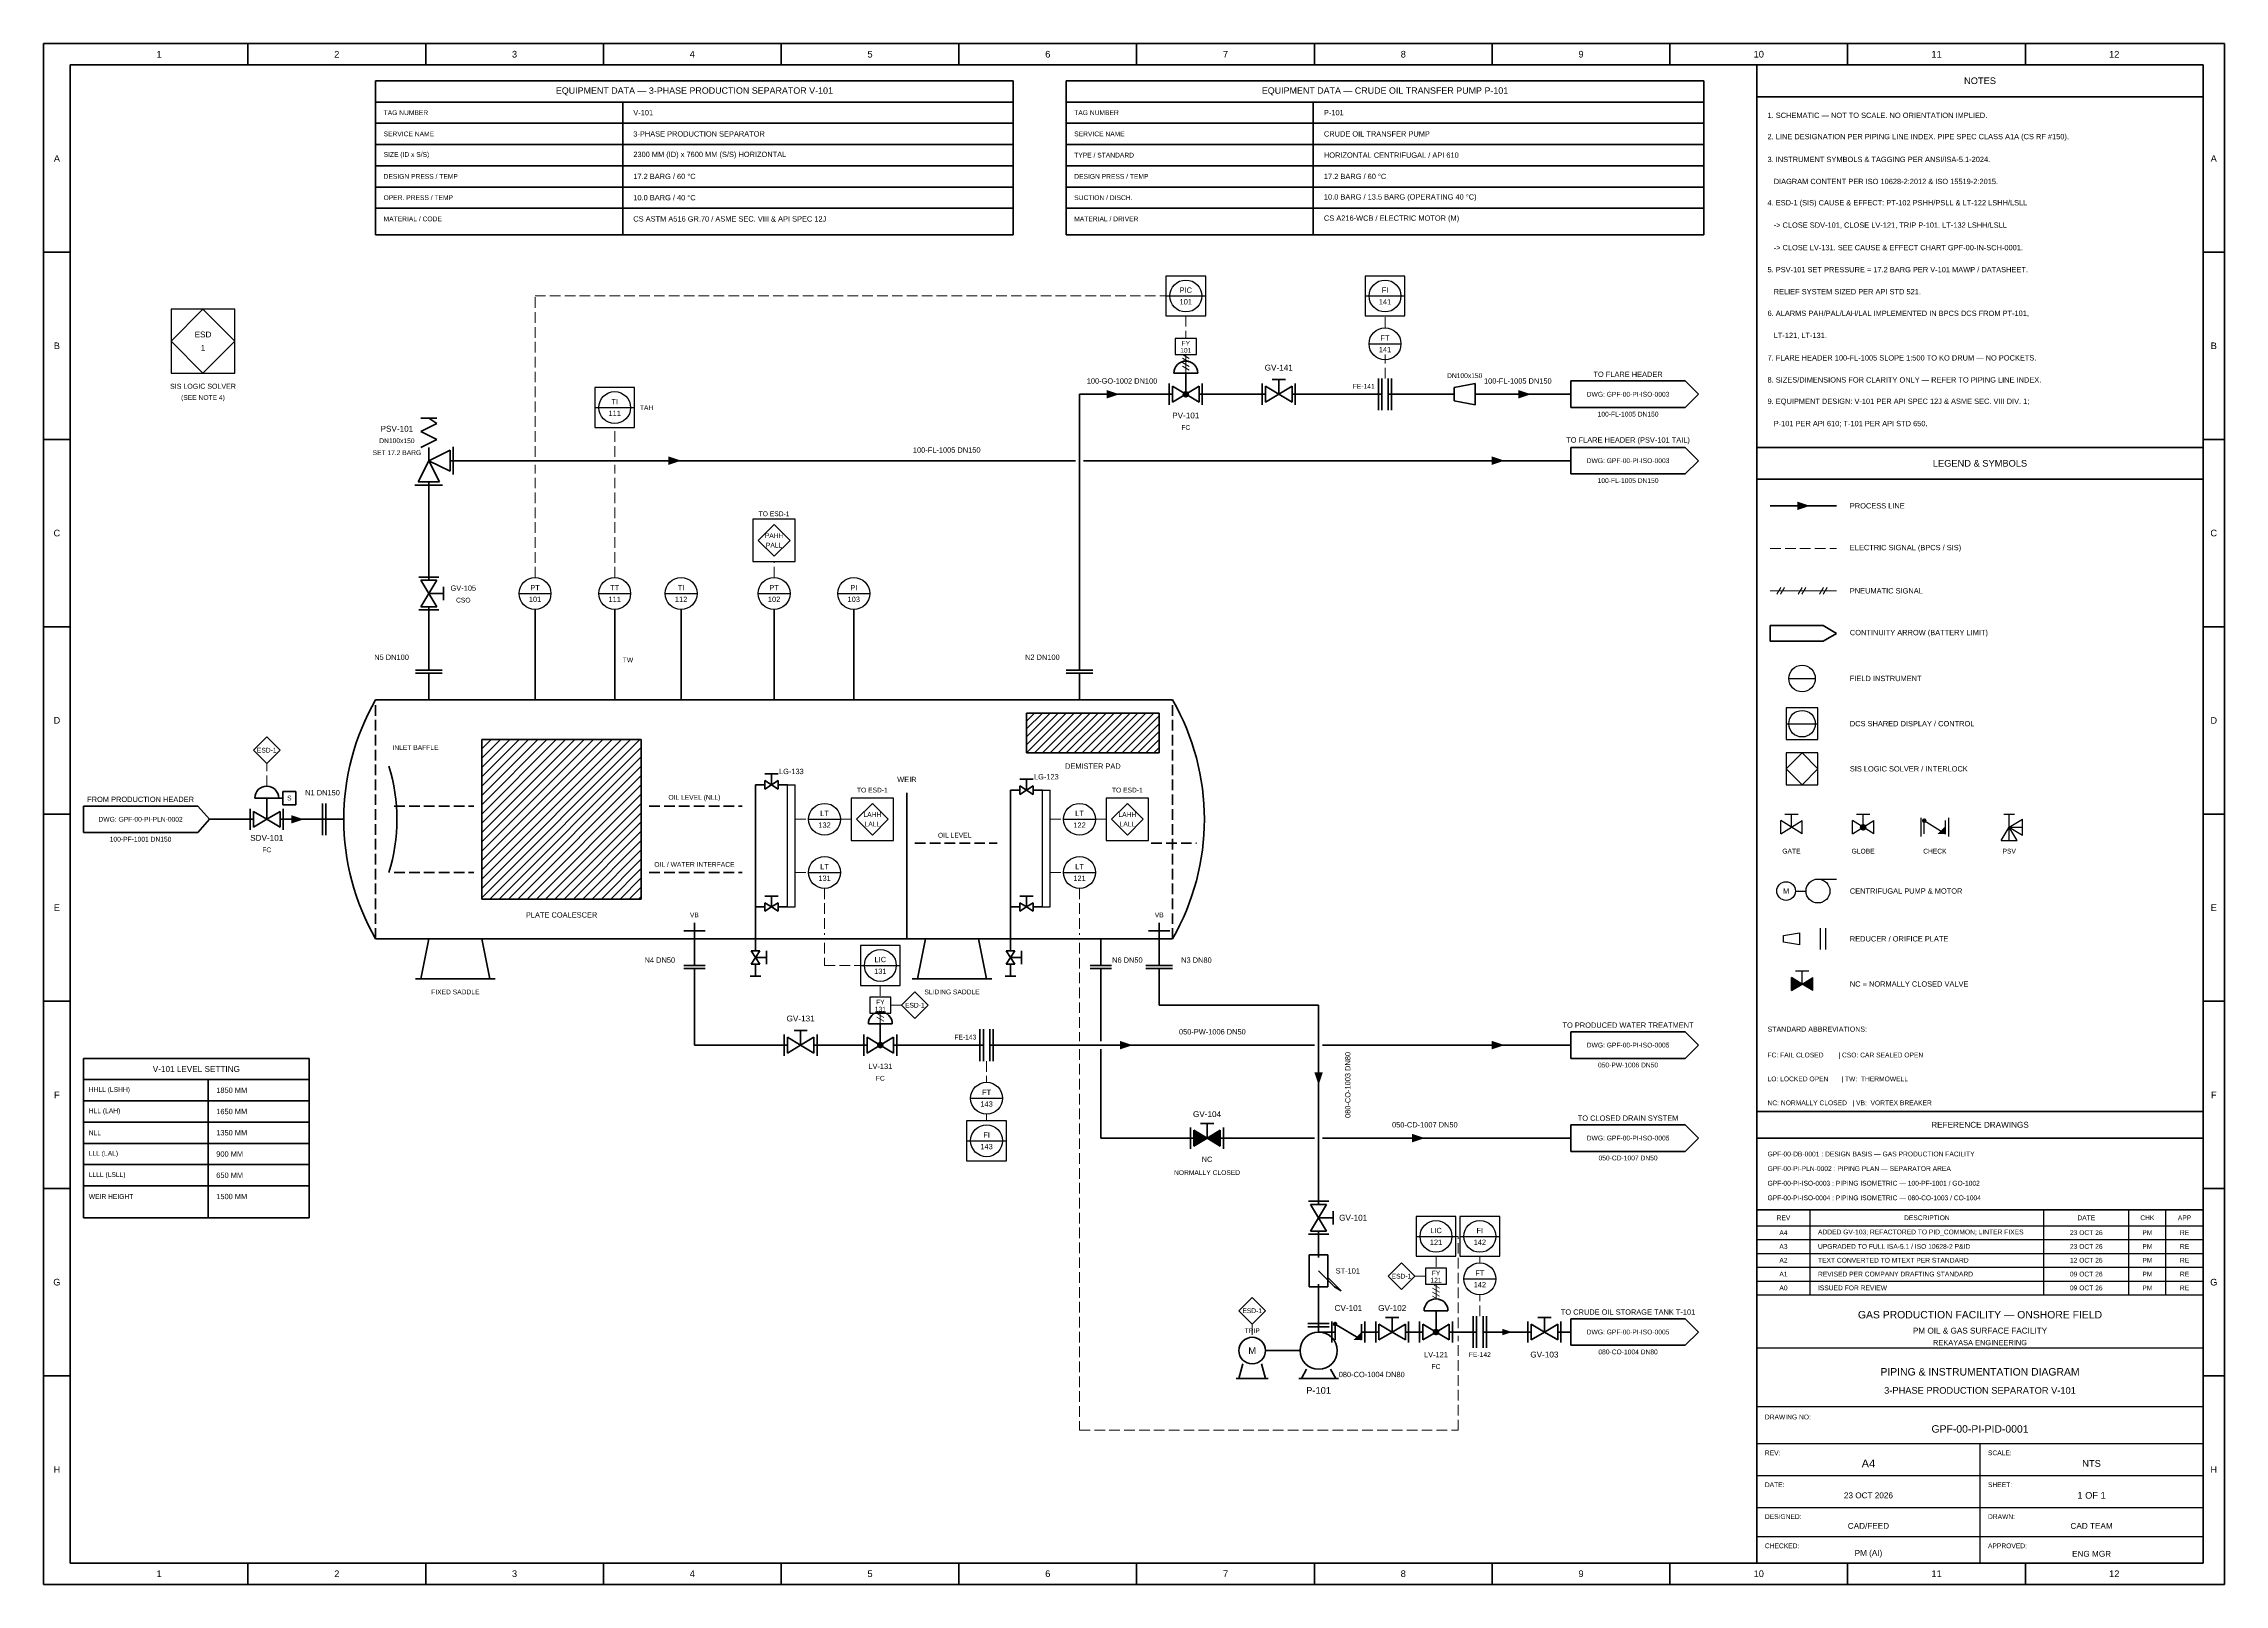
# Model space of a CAD drawing. Header units: millimetres. Extents: x 10 to 831, y 7 to 587.
import ezdxf

# ---------------------------------------------------------------- set-up
doc = ezdxf.new("R2010")
doc.units = ezdxf.units.MM
for name, color, linetype, lineweight in [('REF-EQUIP', 7, 'Continuous', 35), ('REF-FRAME', 7, 'Continuous', 35), ('REF-HATCH', 7, 'Continuous', 13), ('REF-PROC', 7, 'Continuous', 50), ('REF-SIG', 7, 'Continuous', 13), ('REF-SIGP', 7, 'Continuous', 13), ('REF-SYM', 7, 'Continuous', 25), ('REF-TEXT', 7, 'Continuous', 18), ('REF-TITLE', 7, 'Continuous', 25)]:
    doc.layers.add(name, color=color, linetype=linetype, lineweight=lineweight)
doc.styles.add('ARIAL', font='arial.ttf')

msp = doc.modelspace()

# ---------------------------------------------------------------- linework, layer by layer
at = {"layer": 'REF-EQUIP'}
for p, q in [((135, 573), (135, 515)), ((375, 573), (135, 573)), ((375, 515), (375, 573)), ((395, 573), (395, 515)), ((635, 573), (395, 573)), ((635, 515), (635, 573)), ((135, 565), (375, 565)), ((228, 515), (228, 565)), ((395, 565), (635, 565)), ((488, 515), (488, 565)), ((135, 557), (375, 557)), ((395, 557), (635, 557)), ((135, 549), (375, 549)), ((395, 549), (635, 549)), ((135, 541), (375, 541)), ((395, 541), (635, 541)), ((135, 533), (375, 533)), ((395, 533), (635, 533)), ((135, 525), (375, 525)), ((395, 525), (635, 525)), ((135, 515), (375, 515)), ((395, 515), (635, 515)), ((150, 351.2), (160, 351.2)), ((150, 350), (160, 350)), ((155, 340), (155, 350)), ((395, 351.2), (405, 351.2)), ((395, 350), (405, 350)), ((400, 340), (400, 350)), ((135, 339.6), (135, 340)), ((135, 340), (435, 340)), ((135, 334), (135, 338)), ((435, 339.6), (435, 340)), ((435, 334), (435, 338)), ((135, 328.4), (135, 332.4)), ((380, 335), (380, 320)), ((430, 335), (380, 335)), ((430, 320), (430, 335)), ((435, 328.4), (435, 332.4)), ((135, 322.8), (135, 326.8)), ((135, 317.2), (135, 321.2)), ((175, 325), (175, 265)), ((235, 325), (175, 325)), ((235, 265), (235, 325)), ((435, 322.8), (435, 326.8)), ((435, 317.2), (435, 321.2)), ((135, 311.6), (135, 315.6)), ((281.5, 312.1), (286.5, 312.1)), ((284, 308), (284, 312.1)), ((380, 320), (430, 320)), ((435, 311.6), (435, 315.6)), ((135, 306), (135, 310)), ((135, 300.4), (135, 304.4)), ((278, 250), (278, 308)), ((278, 308), (281.5, 308)), ((281.5, 306.4), (281.5, 309.6)), ((284, 308), (281.5, 309.6)), ((281.5, 306.4), (284, 308)), ((284, 308), (286.5, 309.6)), ((286.5, 306.4), (284, 308)), ((286.5, 306.4), (286.5, 309.6)), ((286.5, 308), (290, 308)), ((335, 250), (335, 305)), ((374, 250), (374, 306)), ((374, 306), (377.5, 306)), ((377.5, 310.1), (382.5, 310.1)), ((377.5, 304.4), (377.5, 307.6)), ((380, 306), (377.5, 307.6)), ((377.5, 304.4), (380, 306)), ((380, 306), (380, 310.1)), ((380, 306), (382.5, 307.6)), ((382.5, 304.4), (380, 306)), ((382.5, 304.4), (382.5, 307.6)), ((382.5, 306), (386, 306)), ((435, 306), (435, 310)), ((435, 300.4), (435, 304.4)), ((115, 289), (115, 301)), ((116.2, 289), (116.2, 301)), ((135, 294.8), (135, 298.8)), ((142, 300), (146, 300)), ((147.6, 300), (151.6, 300)), ((153.2, 300), (157.2, 300)), ((158.8, 300), (162.8, 300)), ((164.4, 300), (168.4, 300)), ((170, 300), (172, 300)), ((238, 300), (242, 300)), ((243.6, 300), (247.6, 300)), ((249.2, 300), (253.2, 300)), ((254.8, 300), (258.8, 300)), ((260.4, 300), (264.4, 300)), ((266, 300), (270, 300)), ((271.6, 300), (273, 300)), ((435, 294.8), (435, 298.8)), ((123, 295), (115, 295)), ((135, 289.2), (135, 293.2)), ((135, 283.6), (135, 287.6)), ((435, 289.2), (435, 293.2)), ((435, 283.6), (435, 287.6)), ((135, 278), (135, 282)), ((338, 286), (342, 286)), ((343.6, 286), (347.6, 286)), ((349.2, 286), (353.2, 286)), ((354.8, 286), (358.8, 286)), ((360.4, 286), (364.4, 286)), ((366, 286), (369, 286)), ((427, 286), (431, 286)), ((432.6, 286), (436.6, 286)), ((435, 278), (435, 282)), ((438.2, 286), (442.2, 286)), ((443.8, 286), (444, 286)), ((135, 272.4), (135, 276.4)), ((142, 275), (146, 275)), ((147.6, 275), (151.6, 275)), ((153.2, 275), (157.2, 275)), ((158.8, 275), (162.8, 275)), ((164.4, 275), (168.4, 275)), ((170, 275), (172, 275)), ((238, 275), (242, 275)), ((243.6, 275), (247.6, 275)), ((249.2, 275), (253.2, 275)), ((254.8, 275), (258.8, 275)), ((260.4, 275), (264.4, 275)), ((266, 275), (270, 275)), ((271.6, 275), (273, 275)), ((435, 272.4), (435, 276.4)), ((135, 266.8), (135, 270.8)), ((135, 261.2), (135, 265.2)), ((175, 265), (235, 265)), ((281.5, 266.1), (286.5, 266.1)), ((281.5, 260.4), (281.5, 263.6)), ((284, 262), (281.5, 263.6)), ((284, 262), (284, 266.1)), ((284, 262), (286.5, 263.6)), ((286.5, 260.4), (286.5, 263.6)), ((377.5, 266.1), (382.5, 266.1)), ((377.5, 260.4), (377.5, 263.6)), ((380, 262), (377.5, 263.6)), ((380, 262), (380, 266.1)), ((380, 262), (382.5, 263.6)), ((382.5, 260.4), (382.5, 263.6)), ((435, 266.8), (435, 270.8)), ((435, 261.2), (435, 265.2)), ((135, 255.6), (135, 259.6)), ((255, 250), (255, 256)), ((278, 262), (281.5, 262)), ((281.5, 260.4), (284, 262)), ((286.5, 260.4), (284, 262)), ((286.5, 262), (290, 262)), ((374, 262), (377.5, 262)), ((377.5, 260.4), (380, 262)), ((382.5, 260.4), (380, 262)), ((382.5, 262), (386, 262)), ((430, 250), (430, 256)), ((435, 255.6), (435, 259.6)), ((135, 250), (135, 254)), ((135, 250), (435, 250)), ((155, 250), (152, 235)), ((175, 250), (178, 235)), ((251, 253), (259, 253)), ((255, 250), (255, 240)), ((278, 250), (278, 245.5)), ((342, 250), (339, 235)), ((362, 250), (365, 235)), ((374, 250), (374, 245.5)), ((408, 250), (408, 240)), ((426, 253), (434, 253)), ((430, 250), (430, 240)), ((435, 250), (435, 254)), ((251, 240), (259, 240)), ((251, 238.8), (259, 238.8)), ((276.4, 245.5), (278, 243)), ((276.4, 245.5), (279.6, 245.5)), ((276.4, 240.5), (278, 243)), ((276.4, 240.5), (279.6, 240.5)), ((279.6, 245.5), (278, 243)), ((278, 243), (282.1, 243)), ((279.6, 240.5), (278, 243)), ((278, 240.5), (278, 236)), ((282.1, 240.5), (282.1, 245.5)), ((372.4, 245.5), (374, 243)), ((372.4, 245.5), (375.6, 245.5)), ((372.4, 240.5), (374, 243)), ((372.4, 240.5), (375.6, 240.5)), ((375.6, 245.5), (374, 243)), ((374, 243), (378.1, 243)), ((375.6, 240.5), (374, 243)), ((374, 240.5), (374, 236)), ((378.1, 240.5), (378.1, 245.5)), ((404, 240), (412, 240)), ((404, 238.8), (412, 238.8)), ((425, 240), (435, 240)), ((425, 238.8), (435, 238.8)), ((150, 235), (180, 235)), ((276, 236), (280, 236)), ((337, 235), (367, 235)), ((372, 236), (376, 236)), ((25, 205), (25, 145)), ((110, 205), (25, 205)), ((110, 145), (110, 205)), ((25, 197), (110, 197)), ((25, 189), (110, 189)), ((72, 145), (72, 197)), ((25, 181), (110, 181)), ((25, 173), (110, 173)), ((25, 165), (110, 165)), ((25, 157), (110, 157)), ((25, 145), (110, 145))]:
    msp.add_line(p, q, dxfattribs=at)
for centre, radius, start, end in [((213.375, 295), 90.375, 150.137166, 209.862834), ((356.625, 295), 90.375, 330.137166, 389.862834), ((74.833, 295), 68.167, 342.938469, 377.061531)]:
    msp.add_arc(centre, radius, start, end, dxfattribs=at)
at = {"layer": 'REF-FRAME'}
for p, q in [((10, 587), (10, 7)), ((831, 587), (10, 587)), ((86.917, 579), (86.917, 587)), ((153.833, 579), (153.833, 587)), ((220.75, 579), (220.75, 587)), ((287.667, 579), (287.667, 587)), ((354.583, 579), (354.583, 587)), ((421.5, 579), (421.5, 587)), ((488.417, 579), (488.417, 587)), ((555.333, 579), (555.333, 587)), ((622.25, 579), (622.25, 587)), ((689.167, 579), (689.167, 587)), ((756.083, 579), (756.083, 587)), ((831, 7), (831, 587)), ((20, 579), (20, 15)), ((823, 579), (20, 579)), ((655, 15), (655, 579)), ((823, 15), (823, 579)), ((655, 567), (823, 567)), ((10, 508.5), (20, 508.5)), ((823, 508.5), (831, 508.5)), ((10, 438), (20, 438)), ((823, 438), (831, 438)), ((655, 435), (823, 435)), ((655, 423), (823, 423)), ((10, 367.5), (20, 367.5)), ((823, 367.5), (831, 367.5)), ((10, 297), (20, 297)), ((823, 297), (831, 297)), ((10, 226.5), (20, 226.5)), ((823, 226.5), (831, 226.5)), ((655, 185), (823, 185)), ((655, 175), (823, 175)), ((10, 156), (20, 156)), ((823, 156), (831, 156)), ((655, 148), (823, 148)), ((10, 85.5), (20, 85.5)), ((823, 85.5), (831, 85.5)), ((20, 15), (823, 15)), ((86.917, 7), (86.917, 15)), ((153.833, 7), (153.833, 15)), ((220.75, 7), (220.75, 15)), ((287.667, 7), (287.667, 15)), ((354.583, 7), (354.583, 15)), ((421.5, 7), (421.5, 15)), ((488.417, 7), (488.417, 15)), ((555.333, 7), (555.333, 15)), ((622.25, 7), (622.25, 15)), ((689.167, 7), (689.167, 15)), ((756.083, 7), (756.083, 15)), ((10, 7), (831, 7))]:
    msp.add_line(p, q, dxfattribs=at)
at = {"layer": 'REF-HATCH'}
for p, q in [((380, 320), (395, 335)), ((380, 323), (392, 335)), ((380, 326), (389, 335)), ((380, 329), (386, 335)), ((380, 332), (383, 335)), ((383, 320), (398, 335)), ((386, 320), (401, 335)), ((389, 320), (404, 335)), ((392, 320), (407, 335)), ((395, 320), (410, 335)), ((398, 320), (413, 335)), ((401, 320), (416, 335)), ((404, 320), (419, 335)), ((407, 320), (422, 335)), ((410, 320), (425, 335)), ((413, 320), (428, 335)), ((416, 320), (430, 334)), ((419, 320), (430, 331)), ((175, 265.5), (234.5, 325)), ((175, 269), (231, 325)), ((175, 272.5), (227.5, 325)), ((175, 276), (224, 325)), ((175, 279.5), (220.5, 325)), ((175, 283), (217, 325)), ((175, 286.5), (213.5, 325)), ((175, 290), (210, 325)), ((175, 293.5), (206.5, 325)), ((175, 297), (203, 325)), ((175, 300.5), (199.5, 325)), ((175, 304), (196, 325)), ((175, 307.5), (192.5, 325)), ((175, 311), (189, 325)), ((175, 314.5), (185.5, 325)), ((175, 318), (182, 325)), ((175, 321.5), (178.5, 325)), ((178, 265), (235, 322)), ((422, 320), (430, 328)), ((425, 320), (430, 325)), ((428, 320), (430, 322)), ((181.5, 265), (235, 318.5)), ((185, 265), (235, 315)), ((188.5, 265), (235, 311.5)), ((192, 265), (235, 308)), ((195.5, 265), (235, 304.5)), ((199, 265), (235, 301)), ((202.5, 265), (235, 297.5)), ((206, 265), (235, 294)), ((209.5, 265), (235, 290.5)), ((213, 265), (235, 287)), ((216.5, 265), (235, 283.5)), ((220, 265), (235, 280)), ((223.5, 265), (235, 276.5)), ((227, 265), (235, 273)), ((230.5, 265), (235, 269.5)), ((234, 265), (235, 266))]:
    msp.add_line(p, q, dxfattribs=at)
at = {"layer": 'REF-PROC'}
for p, q in [((435.5, 463), (444.5, 463)), ((440, 455), (440, 463)), ((472.5, 460.5), (477.5, 460.5)), ((475, 455), (475, 460.5)), ((512.5, 449), (512.5, 461)), ((513.8, 449), (513.8, 461)), ((516.2, 449), (516.2, 461)), ((517.5, 449), (517.5, 461)), ((585, 460), (585, 450)), ((628, 460), (585, 460)), ((633, 455), (628, 460)), ((400, 351.2), (400, 455)), ((400, 455), (435, 455)), ((433.8, 451), (433.8, 459)), ((435, 452), (435, 458)), ((440, 455), (435, 458)), ((435, 452), (440, 455)), ((440, 455), (445, 458)), ((445, 452), (440, 455)), ((445, 452), (445, 458)), ((445, 455), (470, 455)), ((446.2, 451), (446.2, 459)), ((468.8, 451), (468.8, 459)), ((470, 452), (470, 458)), ((475, 455), (470, 458)), ((470, 452), (475, 455)), ((475, 455), (480, 458)), ((480, 452), (475, 455)), ((480, 452), (480, 458)), ((480, 455), (513.8, 455)), ((481.2, 451), (481.2, 459)), ((516.2, 455), (541, 455)), ((541, 457.5), (549, 459)), ((541, 452.5), (541, 457.5)), ((549, 451), (541, 452.5)), ((549, 459), (549, 451)), ((549, 455), (585, 455)), ((628, 450), (633, 455)), ((152, 446), (158, 446)), ((152, 441), (158, 444)), ((158, 444), (155, 446)), ((585, 450), (628, 450)), ((158, 438), (152, 441)), ((152, 435), (158, 438)), ((164.2, 424.8), (164.2, 435.2)), ((151, 422), (155, 430)), ((155, 430), (155, 435)), ((155, 430), (163, 434)), ((155, 430), (163, 426)), ((159, 422), (155, 430)), ((163, 426), (163, 434)), ((163, 430), (398.5, 430)), ((401.5, 430), (585, 430)), ((585, 435), (585, 425)), ((628, 435), (585, 435)), ((633, 430), (628, 435)), ((628, 425), (633, 430)), ((149.8, 420.8), (160.2, 420.8)), ((151, 422), (159, 422)), ((155, 385), (155, 422)), ((585, 425), (628, 425)), ((660, 413), (685, 413)), ((151.2, 386.2), (158.8, 386.2)), ((152, 385), (155, 380)), ((152, 385), (158, 385)), ((152, 375), (155, 380)), ((158, 385), (155, 380)), ((155, 380), (160.5, 380)), ((158, 375), (155, 380)), ((160.5, 377.5), (160.5, 382.5)), ((151.2, 373.8), (158.8, 373.8)), ((152, 375), (158, 375)), ((155, 351.2), (155, 375)), ((195, 340), (195, 374)), ((225, 340), (225, 374)), ((250, 340), (250, 374)), ((285, 340), (285, 374)), ((315, 340), (315, 374)), ((660, 368), (660, 362)), ((680, 368), (660, 368)), ((660, 362), (680, 362)), ((685, 365), (680, 368)), ((680, 362), (685, 365)), ((100, 305.5), (100, 300.5)), ((105, 305.5), (100, 305.5)), ((105, 300.5), (105, 305.5)), ((25, 300), (25, 290)), ((68, 300), (25, 300)), ((72.5, 295), (68, 300)), ((87.8, 291), (87.8, 299)), ((89, 292), (89, 298)), ((94, 295), (89, 298)), ((89.5, 303), (98.5, 303)), ((94, 295), (94, 303)), ((94, 295), (99, 298)), ((100, 303), (98.5, 303)), ((99, 292), (99, 298)), ((100, 300.5), (105, 300.5)), ((100.2, 291), (100.2, 299)), ((25, 290), (68, 290)), ((68, 290), (72.5, 295)), ((72.5, 295), (89, 295)), ((89, 292), (94, 295)), ((99, 292), (94, 295)), ((99, 295), (115, 295)), ((255, 210), (255, 238.8)), ((408, 211.5), (408, 238.8)), ((430, 225), (430, 238.8)), ((430, 225), (490, 225)), ((490, 150), (490, 225)), ((288.8, 206), (288.8, 214)), ((292.5, 215.5), (297.5, 215.5)), ((295, 210), (295, 215.5)), ((301.2, 206), (301.2, 214)), ((318.8, 206), (318.8, 214)), ((320.5, 218), (329.5, 218)), ((325, 210), (325, 218)), ((331.2, 206), (331.2, 214)), ((362.5, 204), (362.5, 216)), ((363.8, 204), (363.8, 216)), ((366.2, 204), (366.2, 216)), ((367.5, 204), (367.5, 216)), ((585, 215), (585, 205)), ((628, 215), (585, 215)), ((633, 210), (628, 215)), ((255, 210), (290, 210)), ((290, 207), (290, 213)), ((295, 210), (290, 213)), ((290, 207), (295, 210)), ((295, 210), (300, 213)), ((300, 207), (295, 210)), ((300, 207), (300, 213)), ((300, 210), (320, 210)), ((320, 207), (320, 213)), ((325, 210), (320, 213)), ((320, 207), (325, 210)), ((325, 210), (330, 213)), ((330, 207), (325, 210)), ((330, 207), (330, 213)), ((330, 210), (363.8, 210)), ((366.2, 210), (488.5, 210)), ((408, 175), (408, 208.5)), ((491.5, 210), (585, 210)), ((628, 205), (633, 210)), ((585, 205), (628, 205)), ((408, 175), (443, 175)), ((441.8, 171), (441.8, 179)), ((443, 172), (443, 178)), ((448, 175), (443, 178)), ((443, 172), (448, 175)), ((445.5, 180.5), (450.5, 180.5)), ((448, 175), (448, 180.5)), ((448, 175), (453, 178)), ((453, 172), (448, 175)), ((453, 172), (453, 178)), ((453, 175), (488.5, 175)), ((454.2, 171), (454.2, 179)), ((491.5, 175), (585, 175)), ((585, 180), (585, 170)), ((628, 180), (585, 180)), ((633, 175), (628, 180)), ((628, 170), (633, 175)), ((585, 170), (628, 170)), ((486.2, 151.2), (493.8, 151.2)), ((487, 150), (490, 145)), ((487, 150), (493, 150)), ((493, 150), (490, 145)), ((487, 140), (490, 145)), ((487, 140), (493, 140)), ((490, 145), (495.5, 145)), ((493, 140), (490, 145)), ((490, 130), (490, 140)), ((495.5, 142.5), (495.5, 147.5)), ((486.2, 138.8), (493.8, 138.8)), ((486.5, 119), (486.5, 131)), ((486.5, 131), (493.5, 131)), ((490, 125), (496, 119)), ((493.5, 119), (493.5, 131)), ((486.5, 119), (493.5, 119)), ((490, 104), (490, 120)), ((493.5, 122.5), (498.5, 117.5)), ((496, 119), (498.5, 117.5)), ((515.2, 107.5), (520.2, 107.5)), ((517.7, 102), (517.7, 107.5)), ((529.7, 110), (538.7, 110)), ((534.2, 102), (534.2, 110)), ((548.2, 96), (548.2, 108)), ((549.5, 96), (549.5, 108)), ((551.9, 96), (551.9, 108)), ((553.2, 96), (553.2, 108)), ((572.5, 107.5), (577.5, 107.5)), ((575, 102), (575, 107.5)), ((585, 107), (585, 97)), ((628, 107), (585, 107)), ((633, 102), (628, 107)), ((486, 105.2), (494, 105.2)), ((486, 104), (494, 104)), ((490, 102), (490, 104)), ((490, 102), (496.2, 102)), ((495, 98), (495, 106)), ((496.2, 99), (496.2, 105)), ((496.2, 105), (506.2, 99)), ((506.2, 99), (506.2, 105)), ((506.2, 102), (512.7, 102)), ((507.4, 98), (507.4, 106)), ((511.5, 98), (511.5, 106)), ((512.7, 99), (512.7, 105)), ((517.7, 102), (512.7, 105)), ((512.7, 99), (517.7, 102)), ((517.7, 102), (522.7, 105)), ((522.7, 99), (517.7, 102)), ((522.7, 99), (522.7, 105)), ((522.7, 102), (529.2, 102)), ((523.9, 98), (523.9, 106)), ((528, 98), (528, 106)), ((529.2, 99), (529.2, 105)), ((534.2, 102), (529.2, 105)), ((529.2, 99), (534.2, 102)), ((534.2, 102), (539.2, 105)), ((539.2, 99), (534.2, 102)), ((539.2, 99), (539.2, 105)), ((539.2, 102), (549.5, 102)), ((540.4, 98), (540.4, 106)), ((551.9, 102), (570, 102)), ((568.8, 98), (568.8, 106)), ((570, 99), (570, 105)), ((575, 102), (570, 105)), ((570, 99), (575, 102)), ((575, 102), (580, 105)), ((580, 99), (575, 102)), ((580, 99), (580, 105)), ((580, 102), (585, 102)), ((581.2, 98), (581.2, 106)), ((628, 97), (633, 102)), ((470, 95), (483, 95)), ((585, 97), (628, 97)), ((459, 84.5), (471, 84.5)), ((461.5, 90), (460, 84.5)), ((468.5, 90), (470, 84.5)), ((482.5, 84.5), (497.5, 84.5)), ((485.5, 88), (483.5, 84.5)), ((494.5, 88), (496.5, 84.5))]:
    msp.add_line(p, q, dxfattribs=at)
for centre, radius in [((465, 95), 5), ((490, 95), 7)]:
    msp.add_circle(centre, radius, dxfattribs=at)
for centre in [(440, 463), (94, 303), (325, 218), (534.2, 110)]:
    msp.add_arc(centre, 4.5, 0, 180, dxfattribs=at)
for points in [[(415, 455), (410.2, 456.6), (410.2, 453.4)], [(440, 455), (439.081, 455.919), (438.7, 455)], [(440, 455), (438.7, 455), (439.081, 454.081)], [(440, 455), (440, 456.3), (439.081, 455.919)], [(440, 455), (439.081, 454.081), (440, 453.7)], [(440, 455), (440.919, 455.919), (440, 456.3)], [(440, 455), (441.3, 455), (440.919, 455.919)], [(440, 455), (440, 453.7), (440.919, 454.081)], [(440, 455), (440.919, 454.081), (441.3, 455)], [(570, 455), (565.2, 456.6), (565.2, 453.4)], [(250, 430), (245.2, 431.6), (245.2, 428.4)], [(560, 430), (555.2, 431.6), (555.2, 428.4)], [(675, 413), (670.2, 414.6), (670.2, 411.4)], [(108, 295), (103.2, 296.6), (103.2, 293.4)], [(695, 292), (694.081, 292.919), (693.7, 292)], [(695, 292), (693.7, 292), (694.081, 291.081)], [(695, 292), (695, 293.3), (694.081, 292.919)], [(695, 292), (694.081, 291.081), (695, 290.7)], [(695, 292), (695.919, 292.919), (695, 293.3)], [(695, 292), (696.3, 292), (695.919, 292.919)], [(695, 292), (695, 290.7), (695.919, 291.081)], [(695, 292), (695.919, 291.081), (696.3, 292)], [(718, 294.5), (717.364, 295.136), (717.1, 294.5)], [(718, 294.5), (717.1, 294.5), (717.364, 293.864)], [(718, 294.5), (718, 295.4), (717.364, 295.136)], [(718, 294.5), (717.364, 293.864), (718, 293.6)], [(718, 294.5), (718.636, 295.136), (718, 295.4)], [(718, 294.5), (718.9, 294.5), (718.636, 295.136)], [(718, 294.5), (718, 293.6), (718.636, 293.864)], [(718, 294.5), (718.636, 293.864), (718.9, 294.5)], [(726, 289.5), (723, 289.5), (726, 292.5)], [(668, 230.5), (672, 233), (668, 235.5)], [(676, 230.5), (672, 233), (676, 235.5)], [(325, 210), (324.081, 210.919), (323.7, 210)], [(325, 210), (323.7, 210), (324.081, 209.081)], [(325, 210), (325, 211.3), (324.081, 210.919)], [(325, 210), (324.081, 209.081), (325, 208.7)], [(325, 210), (325.919, 210.919), (325, 211.3)], [(325, 210), (326.3, 210), (325.919, 210.919)], [(325, 210), (325, 208.7), (325.919, 209.081)], [(325, 210), (325.919, 209.081), (326.3, 210)], [(420, 210), (415.2, 211.6), (415.2, 208.4)], [(560, 210), (555.2, 211.6), (555.2, 208.4)], [(490, 195), (488.4, 199.8), (491.6, 199.8)], [(443, 172), (448, 175), (443, 178)], [(453, 172), (448, 175), (453, 178)], [(530, 175), (525.2, 176.6), (525.2, 173.4)], [(496.2, 105), (495.564, 105.636), (495.3, 105)], [(496.2, 105), (495.3, 105), (495.564, 104.364)], [(496.2, 105), (496.2, 105.9), (495.564, 105.636)], [(496.2, 105), (495.564, 104.364), (496.2, 104.1)], [(496.2, 105), (496.836, 105.636), (496.2, 105.9)], [(496.2, 105), (497.1, 105), (496.836, 105.636)], [(496.2, 105), (496.2, 104.1), (496.836, 104.364)], [(496.2, 105), (496.836, 104.364), (497.1, 105)], [(506.2, 99), (503.2, 99), (506.2, 102)], [(534.2, 102), (533.281, 102.919), (532.9, 102)], [(534.2, 102), (532.9, 102), (533.281, 101.081)], [(534.2, 102), (534.2, 103.3), (533.281, 102.919)], [(534.2, 102), (533.281, 101.081), (534.2, 100.7)], [(534.2, 102), (535.119, 102.919), (534.2, 103.3)], [(534.2, 102), (535.5, 102), (535.119, 102.919)], [(534.2, 102), (534.2, 100.7), (535.119, 101.081)], [(534.2, 102), (535.119, 101.081), (535.5, 102)], [(562.8, 102), (559.2, 103.2), (559.2, 100.8)]]:
    msp.add_solid(points, dxfattribs=at)
at = {"layer": 'REF-SIG'}
for p, q in [((195, 492), (199, 492)), ((195, 487.5), (195, 491.5)), ((195, 481.9), (195, 485.9)), ((200.6, 492), (204.6, 492)), ((206.2, 492), (210.2, 492)), ((211.8, 492), (215.8, 492)), ((217.4, 492), (221.4, 492)), ((223, 492), (227, 492)), ((228.6, 492), (232.6, 492)), ((234.2, 492), (238.2, 492)), ((239.8, 492), (243.8, 492)), ((245.4, 492), (249.4, 492)), ((251, 492), (255, 492)), ((256.6, 492), (260.6, 492)), ((262.2, 492), (266.2, 492)), ((267.8, 492), (271.8, 492)), ((273.4, 492), (277.4, 492)), ((279, 492), (283, 492)), ((284.6, 492), (288.6, 492)), ((290.2, 492), (294.2, 492)), ((295.8, 492), (299.8, 492)), ((301.4, 492), (305.4, 492)), ((307, 492), (311, 492)), ((312.6, 492), (316.6, 492)), ((318.2, 492), (322.2, 492)), ((323.8, 492), (327.8, 492)), ((329.4, 492), (333.4, 492)), ((335, 492), (339, 492)), ((340.6, 492), (344.6, 492)), ((346.2, 492), (350.2, 492)), ((351.8, 492), (355.8, 492)), ((357.4, 492), (361.4, 492)), ((363, 492), (367, 492)), ((368.6, 492), (372.6, 492)), ((374.2, 492), (378.2, 492)), ((379.8, 492), (383.8, 492)), ((385.4, 492), (389.4, 492)), ((391, 492), (395, 492)), ((396.6, 492), (400.6, 492)), ((402.2, 492), (406.2, 492)), ((407.8, 492), (411.8, 492)), ((413.4, 492), (417.4, 492)), ((419, 492), (423, 492)), ((424.6, 492), (428.6, 492)), ((430.2, 492), (432.5, 492)), ((440, 484.5), (440, 480.5)), ((195, 476.3), (195, 480.3)), ((440, 478.9), (440, 476)), ((515, 480), (515, 484)), ((195, 470.7), (195, 474.7)), ((195, 465.1), (195, 469.1)), ((515, 466.6), (515, 470)), ((195, 459.5), (195, 463.5)), ((515, 461), (515, 465)), ((195, 453.9), (195, 457.9)), ((195, 448.3), (195, 452.3)), ((195, 442.7), (195, 446.7)), ((195, 437.1), (195, 441.1)), ((195, 431.5), (195, 435.5)), ((225, 437.1), (225, 441.1)), ((225, 431.5), (225, 435.5)), ((195, 425.2), (195, 428.5)), ((225, 425.2), (225, 428.5)), ((195, 419.6), (195, 423.6)), ((225, 419.6), (225, 423.6)), ((195, 414), (195, 418)), ((195, 408.4), (195, 412.4)), ((225, 414), (225, 418)), ((225, 408.4), (225, 412.4)), ((195, 402.8), (195, 406.8)), ((225, 402.8), (225, 406.8)), ((195, 397.2), (195, 401.2)), ((195, 391.6), (195, 395.6)), ((225, 397.2), (225, 401.2)), ((225, 391.6), (225, 395.6)), ((660, 397), (664, 397)), ((665.6, 397), (669.6, 397)), ((671.2, 397), (675.2, 397)), ((676.8, 397), (680.8, 397)), ((682.4, 397), (685, 397)), ((195, 386), (195, 390)), ((225, 386), (225, 390)), ((285, 391.6), (285, 392)), ((285, 386), (285, 390)), ((94, 313.1), (94, 316)), ((94, 307.5), (94, 311.5)), ((293, 295), (297, 295)), ((310, 295), (314, 295)), ((389, 295), (393, 295)), ((406, 295), (410, 295)), ((293, 275), (297, 275)), ((389, 275), (393, 275)), ((304, 269), (304, 265)), ((304, 263.4), (304, 259.4)), ((400, 269), (400, 265)), ((400, 263.4), (400, 259.4)), ((304, 257.8), (304, 253.8)), ((400, 257.8), (400, 253.8)), ((304, 252.2), (304, 251.5)), ((304, 248.5), (304, 244.5)), ((400, 252.2), (400, 251.5)), ((400, 248.5), (400, 244.5)), ((304, 242.9), (304, 240)), ((304, 240), (308, 240)), ((309.6, 240), (313.6, 240)), ((315.2, 240), (317.5, 240)), ((400, 242.9), (400, 238.9)), ((325, 232.5), (325, 228.5)), ((400, 237.3), (400, 233.3)), ((400, 231.7), (400, 227.7)), ((329, 225), (333, 225)), ((400, 226.1), (400, 222.1)), ((400, 220.5), (400, 216.5)), ((400, 214.9), (400, 211.5)), ((400, 208.5), (400, 204.5)), ((365, 204), (365, 200)), ((365, 198.4), (365, 196)), ((400, 202.9), (400, 198.9)), ((400, 197.3), (400, 193.3)), ((400, 191.7), (400, 187.7)), ((365, 184), (365, 181.5)), ((400, 186.1), (400, 182.1)), ((400, 180.5), (400, 176.5)), ((400, 174.9), (400, 170.9)), ((400, 169.3), (400, 165.3)), ((400, 163.7), (400, 159.7)), ((400, 158.1), (400, 154.1)), ((400, 152.5), (400, 148.5)), ((400, 146.9), (400, 142.9)), ((400, 141.3), (400, 137.3)), ((400, 135.7), (400, 131.7)), ((542.5, 138), (541.7, 138)), ((542.5, 137.1), (542.5, 138)), ((542.5, 131.5), (542.5, 135.5)), ((400, 130.1), (400, 126.1)), ((400, 124.5), (400, 120.5)), ((534.2, 130.5), (534.2, 126.5)), ((542.5, 125.9), (542.5, 129.9)), ((542.5, 120.3), (542.5, 124.3)), ((550.7, 128), (550.7, 130.5)), ((400, 118.9), (400, 114.9)), ((526.2, 123), (530.2, 123)), ((542.5, 114.7), (542.5, 118.7)), ((550.7, 113.6), (550.7, 116)), ((400, 113.3), (400, 109.3)), ((400, 107.7), (400, 103.7)), ((542.5, 109.1), (542.5, 113.1)), ((542.5, 103.5), (542.5, 107.5)), ((550.7, 108), (550.7, 112)), ((400, 102.1), (400, 98.1)), ((465, 105), (465, 101)), ((542.5, 98.6), (542.5, 100.5)), ((400, 96.5), (400, 92.5)), ((400, 90.9), (400, 86.9)), ((542.5, 93), (542.5, 97)), ((542.5, 87.4), (542.5, 91.4)), ((400, 85.3), (400, 81.3)), ((542.5, 81.8), (542.5, 85.8)), ((400, 79.7), (400, 75.7)), ((400, 74.1), (400, 70.1)), ((542.5, 76.2), (542.5, 80.2)), ((542.5, 70.6), (542.5, 74.6)), ((400, 68.5), (400, 65)), ((542.5, 65), (542.5, 69)), ((400, 65), (404, 65)), ((405.6, 65), (409.6, 65)), ((411.2, 65), (415.2, 65)), ((416.8, 65), (420.8, 65)), ((422.4, 65), (426.4, 65)), ((428, 65), (432, 65)), ((433.6, 65), (437.6, 65)), ((439.2, 65), (443.2, 65)), ((444.8, 65), (448.8, 65)), ((450.4, 65), (454.4, 65)), ((456, 65), (460, 65)), ((461.6, 65), (465.6, 65)), ((467.2, 65), (471.2, 65)), ((472.8, 65), (476.8, 65)), ((478.4, 65), (482.4, 65)), ((484, 65), (488, 65)), ((489.6, 65), (493.6, 65)), ((495.2, 65), (499.2, 65)), ((500.8, 65), (504.8, 65)), ((506.4, 65), (510.4, 65)), ((512, 65), (516, 65)), ((517.6, 65), (521.6, 65)), ((523.2, 65), (527.2, 65)), ((528.8, 65), (532.8, 65)), ((534.4, 65), (538.4, 65)), ((540, 65), (542.5, 65))]:
    msp.add_line(p, q, dxfattribs=at)
at = {"layer": 'REF-SIGP'}
for p, q in [((438.701, 469.95), (441.299, 468.45)), ((438.701, 468.55), (441.299, 467.05)), ((440, 470), (440, 462.5)), ((438.701, 466.95), (441.299, 465.45)), ((438.701, 465.55), (441.299, 464.05)), ((660, 381), (685, 381)), ((662.55, 379.701), (664.05, 382.299)), ((663.95, 379.701), (665.45, 382.299)), ((670.55, 379.701), (672.05, 382.299)), ((671.95, 379.701), (673.45, 382.299)), ((678.55, 379.701), (680.05, 382.299)), ((679.95, 379.701), (681.45, 382.299)), ((323.701, 221.95), (326.299, 220.45)), ((325, 222), (325, 217.5)), ((323.701, 220.55), (326.299, 219.05)), ((532.901, 119.95), (535.499, 118.45)), ((532.901, 118.55), (535.499, 117.05)), ((532.901, 116.95), (535.499, 115.45)), ((532.901, 115.55), (535.499, 114.05)), ((534.2, 120), (534.2, 114.5))]:
    msp.add_line(p, q, dxfattribs=at)
at = {"layer": 'REF-SYM'}
for p, q in [((432.5, 499.5), (432.5, 484.5)), ((447.5, 499.5), (432.5, 499.5)), ((447.5, 484.5), (447.5, 499.5)), ((507.5, 499.5), (507.5, 484.5)), ((522.5, 499.5), (507.5, 499.5)), ((522.5, 484.5), (522.5, 499.5)), ((58, 475), (70, 487)), ((58, 487), (58, 463)), ((82, 487), (58, 487)), ((70, 487), (82, 475)), ((82, 463), (82, 487)), ((432.5, 492), (447.5, 492)), ((432.5, 484.5), (447.5, 484.5)), ((507.5, 492), (522.5, 492)), ((507.5, 484.5), (522.5, 484.5)), ((70, 463), (58, 475)), ((82, 475), (70, 463)), ((436, 476), (436, 470)), ((444, 476), (436, 476)), ((436, 470), (444, 470)), ((444, 470), (444, 476)), ((509, 474), (521, 474)), ((58, 463), (82, 463)), ((217.5, 457.5), (217.5, 442.5)), ((232.5, 457.5), (217.5, 457.5)), ((232.5, 442.5), (232.5, 457.5)), ((217.5, 450), (232.5, 450)), ((217.5, 442.5), (232.5, 442.5)), ((277, 408), (277, 392)), ((293, 408), (277, 408)), ((279, 400), (285, 406)), ((285, 406), (291, 400)), ((293, 392), (293, 408)), ((285, 394), (279, 400)), ((291, 400), (285, 394)), ((277, 392), (293, 392)), ((189, 380), (201, 380)), ((219, 380), (231, 380)), ((244, 380), (256, 380)), ((279, 380), (291, 380)), ((309, 380), (321, 380)), ((667, 348), (677, 348)), ((666, 337), (666, 325)), ((678, 337), (666, 337)), ((678, 325), (678, 337)), ((666, 331), (678, 331)), ((89, 321), (94, 326)), ((94, 316), (89, 321)), ((94, 326), (99, 321)), ((99, 321), (94, 316)), ((666, 325), (678, 325)), ((666, 314), (672, 320)), ((666, 320), (666, 308)), ((678, 320), (666, 320)), ((672, 308), (666, 314)), ((672, 320), (678, 314)), ((678, 314), (672, 308)), ((678, 308), (678, 320)), ((290, 262), (290, 308)), ((290, 308), (293, 308)), ((293, 262), (293, 308)), ((386, 262), (386, 306)), ((386, 306), (389, 306)), ((389, 262), (389, 306)), ((666, 308), (678, 308)), ((314, 303), (314, 287)), ((330, 303), (314, 303)), ((316, 295), (322, 301)), ((322, 301), (328, 295)), ((330, 287), (330, 303)), ((410, 303), (410, 287)), ((426, 303), (410, 303)), ((412, 295), (418, 301)), ((418, 301), (424, 295)), ((426, 287), (426, 303)), ((665.5, 297), (670.5, 297)), ((668, 292), (668, 297)), ((692.5, 297), (697.5, 297)), ((695, 292), (695, 297)), ((748, 297), (752, 297)), ((750, 292), (750, 297)), ((298, 295), (310, 295)), ((322, 289), (316, 295)), ((328, 295), (322, 289)), ((394, 295), (406, 295)), ((418, 289), (412, 295)), ((424, 295), (418, 289)), ((664, 289.5), (664, 294.5)), ((668, 292), (664, 294.5)), ((664, 289.5), (668, 292)), ((668, 292), (672, 294.5)), ((672, 289.5), (668, 292)), ((672, 289.5), (672, 294.5)), ((691, 289.5), (691, 294.5)), ((695, 292), (691, 294.5)), ((691, 289.5), (695, 292)), ((695, 292), (699, 294.5)), ((699, 289.5), (695, 292)), ((699, 289.5), (699, 294.5)), ((716.8, 288.5), (716.8, 295.5)), ((718, 289.5), (718, 294.5)), ((718, 294.5), (726, 289.5)), ((726, 289.5), (726, 294.5)), ((727.2, 288.5), (727.2, 295.5)), ((747, 287), (750, 292)), ((750, 292), (755, 295)), ((750, 287), (750, 292)), ((750, 292), (755, 289)), ((750, 292), (755, 292)), ((753, 287), (750, 292)), ((755, 289), (755, 295)), ((314, 287), (330, 287)), ((410, 287), (426, 287)), ((747, 287), (753, 287)), ((298, 275), (310, 275)), ((394, 275), (406, 275)), ((678, 272.5), (685, 272.5)), ((669.5, 268), (673.5, 268)), ((290, 262), (293, 262)), ((386, 262), (389, 262)), ((317.5, 247.5), (317.5, 232.5)), ((332.5, 247.5), (317.5, 247.5)), ((332.5, 232.5), (332.5, 247.5)), ((665, 251.25), (671, 252.25)), ((665, 248.75), (665, 251.25)), ((671, 247.75), (665, 248.75)), ((671, 252.25), (671, 247.75)), ((679, 246), (679, 254)), ((681, 246), (681, 254)), ((317.5, 240), (332.5, 240)), ((317.5, 232.5), (332.5, 232.5)), ((333, 225), (338, 230)), ((338, 230), (343, 225)), ((668, 230.5), (668, 235.5)), ((672, 233), (668, 235.5)), ((668, 230.5), (672, 233)), ((669.5, 238), (674.5, 238)), ((672, 233), (672, 238)), ((672, 233), (676, 235.5)), ((676, 230.5), (672, 233)), ((676, 230.5), (676, 235.5)), ((321, 228), (321, 222)), ((329, 228), (321, 228)), ((321, 222), (329, 222)), ((329, 222), (329, 228)), ((338, 220), (333, 225)), ((343, 225), (338, 220)), ((359, 190), (371, 190)), ((357.5, 181.5), (357.5, 166.5)), ((372.5, 181.5), (357.5, 181.5)), ((372.5, 166.5), (372.5, 181.5)), ((357.5, 174), (372.5, 174)), ((357.5, 166.5), (372.5, 166.5)), ((526.7, 145.5), (526.7, 130.5)), ((541.7, 145.5), (526.7, 145.5)), ((541.7, 130.5), (541.7, 145.5)), ((543.2, 145.5), (543.2, 130.5)), ((558.2, 145.5), (543.2, 145.5)), ((558.2, 130.5), (558.2, 145.5)), ((526.7, 138), (541.7, 138)), ((543.2, 138), (558.2, 138)), ((516.2, 123), (521.2, 128)), ((521.2, 128), (526.2, 123)), ((526.7, 130.5), (541.7, 130.5)), ((530.2, 126), (530.2, 120)), ((538.2, 126), (530.2, 126)), ((538.2, 120), (538.2, 126)), ((543.2, 130.5), (558.2, 130.5)), ((460, 110), (465, 115)), ((465, 115), (470, 110)), ((521.2, 118), (516.2, 123)), ((526.2, 123), (521.2, 118)), ((530.2, 120), (538.2, 120)), ((544.7, 122), (556.7, 122)), ((465, 105), (460, 110)), ((470, 110), (465, 105))]:
    msp.add_line(p, q, dxfattribs=at)
for centre, radius in [((440, 492), 6), ((515, 492), 6), ((515, 474), 6), ((225, 450), 6), ((195, 380), 6), ((225, 380), 6), ((250, 380), 6), ((285, 380), 6), ((315, 380), 6), ((672, 348), 5), ((672, 331), 5), ((304, 295), 6), ((400, 295), 6), ((304, 275), 6), ((400, 275), 6), ((666, 268), 3.5), ((678, 268), 4.5), ((325, 240), 6), ((365, 190), 6), ((365, 174), 6), ((534.2, 138), 6), ((550.7, 138), 6), ((550.7, 122), 6)]:
    msp.add_circle(centre, radius, dxfattribs=at)
at = {"layer": 'REF-TITLE'}
for p, q in [((675, 116), (675, 148)), ((763, 116), (763, 148)), ((795, 116), (795, 148)), ((809, 116), (809, 148)), ((655, 142), (823, 142)), ((655, 136.8), (823, 136.8)), ((655, 131.6), (823, 131.6)), ((655, 126.4), (823, 126.4)), ((655, 121.2), (823, 121.2)), ((655, 116), (823, 116)), ((655, 96), (823, 96)), ((655, 74), (823, 74)), ((655, 60), (823, 60)), ((739, 15), (739, 60)), ((655, 48), (823, 48)), ((655, 36), (823, 36)), ((655, 25), (823, 25))]:
    msp.add_line(p, q, dxfattribs=at)

# ---------------------------------------------------------------- texts
at = {"layer": 'REF-TEXT', "style": 'ARIAL'}
for s, insert, char_height, attachment_point in [('1', (53.458, 583), 2.5, 5), ('2', (120.375, 583), 2.5, 5), ('3', (187.292, 583), 2.5, 5), ('4', (254.208, 583), 2.5, 5), ('5', (321.125, 583), 2.5, 5), ('6', (388.042, 583), 2.5, 5), ('7', (454.958, 583), 2.5, 5), ('8', (521.875, 583), 2.5, 5), ('9', (588.792, 583), 2.5, 5), ('10', (655.708, 583), 2.5, 5), ('11', (722.625, 583), 2.5, 5), ('12', (789.542, 583), 2.5, 5), ('EQUIPMENT DATA — 3-PHASE PRODUCTION SEPARATOR V-101', (255, 569), 2.4, 5), ('EQUIPMENT DATA — CRUDE OIL TRANSFER PUMP P-101', (515, 569), 2.4, 5), ('NOTES', (739, 573), 2.5, 5), ('TAG NUMBER', (138, 561), 1.8, 4), ('V-101', (232, 561), 2, 4), ('TAG NUMBER', (398, 561), 1.8, 4), ('P-101', (492, 561), 2, 4), ('1. SCHEMATIC — NOT TO SCALE. NO ORIENTATION IMPLIED.', (659, 560), 2, 4), ('SERVICE NAME', (138, 553), 1.8, 4), ('3-PHASE PRODUCTION SEPARATOR', (232, 553), 2, 4), ('SERVICE NAME', (398, 553), 1.8, 4), ('CRUDE OIL TRANSFER PUMP', (492, 553), 2, 4), ('2. LINE DESIGNATION PER PIPING LINE INDEX. PIPE SPEC CLASS A1A (CS RF #150).', (659, 551.7), 2, 4), ('A', (15, 543.75), 2.5, 5), ('SIZE (ID x S/S)', (138, 545), 1.8, 4), ('2300 MM (ID) x 7600 MM (S/S) HORIZONTAL', (232, 545), 2, 4), ('TYPE / STANDARD', (398, 545), 1.8, 4), ('HORIZONTAL CENTRIFUGAL / API 610', (492, 545), 2, 4), ('3. INSTRUMENT SYMBOLS & TAGGING PER ANSI/ISA-5.1-2024.', (659, 543.4), 2, 4), ('A', (827, 543.75), 2.5, 5), ('DESIGN PRESS / TEMP', (138, 537), 1.8, 4), ('17.2 BARG / 60 °C', (232, 537), 2, 4), ('DESIGN PRESS / TEMP', (398, 537), 1.8, 4), ('17.2 BARG / 60 °C', (492, 537), 2, 4), ('   DIAGRAM CONTENT PER ISO 10628-2:2012 & ISO 15519-2:2015.', (659, 535.1), 2, 4), ('OPER. PRESS / TEMP', (138, 529), 1.8, 4), ('10.0 BARG / 40 °C', (232, 529), 2, 4), ('SUCTION / DISCH.', (398, 529), 1.8, 4), ('10.0 BARG / 13.5 BARG (OPERATING 40 °C)', (492, 529), 2, 4), ('4. ESD-1 (SIS) CAUSE & EFFECT: PT-102 PSHH/PSLL & LT-122 LSHH/LSLL', (659, 526.8), 2, 4), ('MATERIAL / CODE', (138, 521), 1.8, 4), ('CS ASTM A516 GR.70 / ASME SEC. VIII & API SPEC 12J', (232, 521), 2, 4), ('MATERIAL / DRIVER', (398, 521), 1.8, 4), ('CS A216-WCB / ELECTRIC MOTOR (M)', (492, 521), 2, 4), ('   -> CLOSE SDV-101, CLOSE LV-121, TRIP P-101. LT-132 LSHH/LSLL', (659, 518.5), 2, 4), ('   -> CLOSE LV-131. SEE CAUSE & EFFECT CHART GPF-00-IN-SCH-0001.', (659, 510.2), 2, 4), ('5. PSV-101 SET PRESSURE = 17.2 BARG PER V-101 MAWP / DATASHEET.', (659, 501.9), 2, 4), ('PIC', (440, 494.2), 2, 5), ('FI', (515, 494.2), 2, 5), ('   RELIEF SYSTEM SIZED PER API STD 521.', (659, 493.6), 2, 4), ('101', (440, 489.8), 2, 5), ('141', (515, 489.8), 2, 5), ('6. ALARMS PAH/PAL/LAH/LAL IMPLEMENTED IN BPCS DCS FROM PT-101,', (659, 485.3), 2, 4), ('ESD', (70, 477.5), 2.2, 5), ('FT', (515, 476.2), 2, 5), ('   LT-121, LT-131.', (659, 477), 2, 4), ('B', (15, 473.25), 2.5, 5), ('1', (70, 472.5), 2.2, 5), ('101', (440, 471.5), 1.8, 5), ('FY', (440, 474.2), 1.8, 5), ('141', (515, 471.8), 2, 5), ('7. FLARE HEADER 100-FL-1005 SLOPE 1:500 TO KO DRUM — NO POCKETS.', (659, 468.7), 2, 4), ('B', (827, 473.25), 2.5, 5), ('100-GO-1002 DN100', (416, 460), 2, 5), ('GV-141', (475, 465), 2.2, 5), ('DN100x150', (545, 462), 1.8, 5), ('100-FL-1005 DN150', (565, 460), 2, 5), ('TO FLARE HEADER', (606.5, 462.5), 2, 5), ('8. SIZES/DIMENSIONS FOR CLARITY ONLY — REFER TO PIPING LINE INDEX.', (659, 460.4), 2, 4), ('SIS LOGIC SOLVER', (70, 458), 1.9, 5), ('(SEE NOTE 4)', (70, 453.5), 1.8, 5), ('TI', (225, 452.2), 2, 5), ('FE-141', (507, 458), 1.8, 5), ('DWG: GPF-00-PI-ISO-0003', (606.5, 455), 1.8, 5), ('9. EQUIPMENT DESIGN: V-101 PER API SPEC 12J & ASME SEC. VIII DIV. 1;', (659, 452.1), 2, 4), ('111', (225, 447.8), 2, 5), ('TAH', (237, 450), 1.8, 5), ('PV-101', (440, 447), 2.2, 5), ('FC', (440, 442.5), 1.8, 5), ('100-FL-1005 DN150', (606.5, 447.5), 1.8, 5), ('   P-101 PER API 610; T-101 PER API STD 650.', (659, 443.8), 2, 4), ('DN100x150', (143, 437.5), 1.8, 5), ('PSV-101', (143, 442), 2.2, 5), ('TO FLARE HEADER (PSV-101 TAIL)', (606.5, 437.5), 2, 5), ('SET 17.2 BARG', (143, 433), 1.8, 5), ('100-FL-1005 DN150', (350, 434), 2, 5), ('DWG: GPF-00-PI-ISO-0003', (606.5, 430), 1.8, 5), ('LEGEND & SYMBOLS', (739, 429), 2.5, 5), ('100-FL-1005 DN150', (606.5, 422.5), 1.8, 5), ('TO ESD-1', (285, 410), 1.8, 5), ('PROCESS LINE', (690, 413), 2, 4), ('C', (15, 402.75), 2.5, 5), ('PAHH', (285, 401.8), 1.8, 5), ('C', (827, 402.75), 2.5, 5), ('PALL', (285, 398.2), 1.8, 5), ('ELECTRIC SIGNAL (BPCS / SIS)', (690, 397), 2, 4), ('GV-105', (168, 382), 2, 5), ('CSO', (168, 377.5), 1.8, 5), ('101', (195, 377.8), 2, 5), ('PT', (195, 382.2), 2, 5), ('111', (225, 377.8), 2, 5), ('TT', (225, 382.2), 2, 5), ('112', (250, 377.8), 2, 5), ('TI', (250, 382.2), 2, 5), ('102', (285, 377.8), 2, 5), ('PT', (285, 382.2), 2, 5), ('103', (315, 377.8), 2, 5), ('PI', (315, 382.2), 2, 5), ('PNEUMATIC SIGNAL', (690, 381), 2, 4), ('CONTINUITY ARROW (BATTERY LIMIT)', (690, 365), 2, 4), ('N5 DN100', (141, 356), 2, 5), ('TW', (230, 355), 1.8, 5), ('N2 DN100', (386, 356), 2, 5), ('FIELD INSTRUMENT', (690, 348), 2, 4), ('D', (15, 332.25), 2.5, 5), ('DCS SHARED DISPLAY / CONTROL', (690, 331), 2, 4), ('D', (827, 332.25), 2.5, 5), ('ESD-1', (94, 321), 1.8, 5), ('INLET BAFFLE', (150, 322), 1.8, 5), ('LG-133', (291.5, 313), 2, 5), ('LG-123', (387.5, 311), 2, 5), ('DEMISTER PAD', (405, 315), 2, 5), ('SIS LOGIC SOLVER / INTERLOCK', (690, 314), 2, 4), ('S', (102.5, 303), 1.8, 5), ('N1 DN150', (115, 305), 2, 5), ('OIL LEVEL (NLL)', (255, 303), 1.8, 5), ('TO ESD-1', (322, 306), 1.8, 5), ('WEIR', (335, 310), 2, 5), ('TO ESD-1', (418, 306), 1.8, 5), ('FROM PRODUCTION HEADER', (46.5, 302.5), 2, 5), ('DWG: GPF-00-PI-PLN-0002', (46.5, 295), 1.8, 5), ('LT', (304, 297.2), 2, 5), ('LAHH', (322, 296.8), 1.8, 5), ('LT', (400, 297.2), 2, 5), ('LAHH', (418, 296.8), 1.8, 5), ('100-PF-1001 DN150', (46.5, 287.5), 1.8, 5), ('SDV-101', (94, 288), 2.2, 5), ('132', (304, 292.8), 2, 5), ('LALL', (322, 293.2), 1.8, 5), ('OIL LEVEL', (353, 289), 1.8, 5), ('122', (400, 292.8), 2, 5), ('LALL', (418, 293.2), 1.8, 5), ('FC', (94, 283.5), 1.8, 5), ('GATE', (668, 283), 1.8, 5), ('GLOBE', (695, 283), 1.8, 5), ('CHECK', (722, 283), 1.8, 5), ('PSV', (750, 283), 1.8, 5), ('OIL / WATER INTERFACE', (255, 278), 1.8, 5), ('131', (304, 272.8), 2, 5), ('LT', (304, 277.2), 2, 5), ('121', (400, 272.8), 2, 5), ('LT', (400, 277.2), 2, 5), ('E', (15, 261.75), 2.5, 5), ('M', (666, 268), 2, 5), ('CENTRIFUGAL PUMP & MOTOR', (690, 268), 2, 4), ('E', (827, 261.75), 2.5, 5), ('PLATE COALESCER', (205, 259), 2, 5), ('VB', (255, 259), 1.8, 5), ('VB', (430, 259), 1.8, 5), ('REDUCER / ORIFICE PLATE', (690, 250), 2, 4), ('N4 DN50', (242, 242), 2, 5), ('131', (325, 237.8), 2, 5), ('LIC', (325, 242.2), 2, 5), ('N6 DN50', (418, 242), 2, 5), ('N3 DN80', (444, 242), 2, 5), ('FIXED SADDLE', (165, 230), 1.8, 5), ('SLIDING SADDLE', (352, 230), 1.8, 5), ('NC = NORMALLY CLOSED VALVE', (690, 233), 2, 4), ('131', (325, 223.5), 1.8, 5), ('FY', (325, 226.2), 1.8, 5), ('ESD-1', (338, 225), 1.8, 5), ('GV-131', (295, 220), 2.2, 5), ('FE-143', (357, 213), 1.8, 5), ('050-PW-1006 DN50', (450, 215), 2, 5), ('TO PRODUCED WATER TREATMENT', (606.5, 217.5), 2, 5), ('STANDARD ABBREVIATIONS:', (659, 216), 1.9, 4), ('DWG: GPF-00-PI-ISO-0005', (606.5, 210), 1.8, 5), ('FC: FAIL CLOSED        | CSO: CAR SEALED OPEN', (659, 206), 1.8, 4), ('V-101 LEVEL SETTING', (67.5, 201), 2.2, 5), ('LV-131', (325, 202), 2, 5), ('FC', (325, 197.5), 1.8, 5), ('050-PW-1006 DN50', (606.5, 202.5), 1.8, 5), ('LO: LOCKED OPEN       | TW:  THERMOWELL', (659, 197), 1.8, 4), ('F', (15, 191.25), 2.5, 5), ('HHLL (LSHH)', (27, 193), 1.8, 4), ('1850 MM', (75, 193), 2, 4), ('143', (365, 187.8), 2, 5), ('FT', (365, 192.2), 2, 5), ('NC: NORMALLY CLOSED   | VB:  VORTEX BREAKER', (659, 188), 1.8, 4), ('F', (827, 191.25), 2.5, 5), ('HLL (LAH)', (27, 185), 1.8, 4), ('1650 MM', (75, 185), 2, 4), ('GV-104', (448, 184), 2.2, 5), ('050-CD-1007 DN50', (530, 180), 2, 5), ('TO CLOSED DRAIN SYSTEM', (606.5, 182.5), 2, 5), ('REFERENCE DRAWINGS', (739, 180), 2.2, 5), ('NLL', (27, 177), 1.8, 4), ('1350 MM', (75, 177), 2, 4), ('143', (365, 171.8), 2, 5), ('FI', (365, 176.2), 2, 5), ('DWG: GPF-00-PI-ISO-0005', (606.5, 175), 1.8, 5), ('LLL (LAL)', (27, 169), 1.8, 4), ('900 MM', (75, 169), 2, 4), ('NC', (448, 167), 2, 5), ('050-CD-1007 DN50', (606.5, 167.5), 1.8, 5), ('GPF-00-DB-0001 : DESIGN BASIS — GAS PRODUCTION FACILITY', (659, 169), 1.8, 4), ('GPF-00-PI-PLN-0002 : PIPING PLAN — SEPARATOR AREA', (659, 163.5), 1.8, 4), ('LLLL (LSLL)', (27, 161), 1.8, 4), ('650 MM', (75, 161), 2, 4), ('NORMALLY CLOSED', (448, 162), 1.8, 5), ('GPF-00-PI-ISO-0003 : PIPING ISOMETRIC — 100-PF-1001 / GO-1002', (659, 158), 1.8, 4), ('WEIR HEIGHT', (27, 153), 1.8, 4), ('1500 MM', (75, 153), 2, 4), ('GPF-00-PI-ISO-0004 : PIPING ISOMETRIC — 080-CO-1003 / CO-1004', (659, 152.5), 1.8, 4), ('GV-101', (503, 145), 2.2, 5), ('LIC', (534.2, 140.2), 2, 5), ('FI', (550.7, 140.2), 2, 5), ('REV', (665, 145), 1.8, 5), ('A4', (665, 139.4), 1.8, 5), ('ADDED GV-103; REFACTORED TO PID_COMMON; LINTER FIXES', (678, 139.4), 1.8, 4), ('DESCRIPTION', (719, 145), 1.8, 5), ('23 OCT 26', (779, 139.4), 1.8, 5), ('DATE', (779, 145), 1.8, 5), ('CHK', (802, 145), 1.8, 5), ('PM', (802, 139.4), 1.8, 5), ('APP', (816, 145), 1.8, 5), ('RE', (816, 139.4), 1.8, 5), ('121', (534.2, 135.8), 2, 5), ('142', (550.7, 135.8), 2, 5), ('A3', (665, 134.2), 1.8, 5), ('UPGRADED TO FULL ISA-5.1 / ISO 10628-2 P&ID', (678, 134.2), 1.8, 4), ('23 OCT 26', (779, 134.2), 1.8, 5), ('PM', (802, 134.2), 1.8, 5), ('RE', (816, 134.2), 1.8, 5), ('ST-101', (501, 125), 2, 5), ('ESD-1', (521.2, 123), 1.8, 5), ('FY', (534.2, 124.2), 1.8, 5), ('FT', (550.7, 124.2), 2, 5), ('A2', (665, 129), 1.8, 5), ('A1', (665, 123.8), 1.8, 5), ('TEXT CONVERTED TO MTEXT PER STANDARD', (678, 129), 1.8, 4), ('REVISED PER COMPANY DRAFTING STANDARD', (678, 123.8), 1.8, 4), ('09 OCT 26', (779, 123.8), 1.8, 5), ('12 OCT 26', (779, 129), 1.8, 5), ('PM', (802, 129), 1.8, 5), ('PM', (802, 123.8), 1.8, 5), ('RE', (816, 129), 1.8, 5), ('RE', (816, 123.8), 1.8, 5), ('G', (15, 120.75), 2.5, 5), ('121', (534.2, 121.5), 1.8, 5), ('142', (550.7, 119.8), 2, 5), ('A0', (665, 118.6), 1.8, 5), ('ISSUED FOR REVIEW', (678, 118.6), 1.8, 4), ('09 OCT 26', (779, 118.6), 1.8, 5), ('PM', (802, 118.6), 1.8, 5), ('RE', (816, 118.6), 1.8, 5), ('G', (827, 120.75), 2.5, 5), ('ESD-1', (465, 110), 1.8, 5), ('CV-101', (501.2, 111), 2.2, 5), ('GV-102', (517.7, 111), 2.2, 5), ('TO CRUDE OIL STORAGE TANK T-101', (606.5, 109.5), 2, 5), ('GAS PRODUCTION FACILITY — ONSHORE FIELD', (739, 108.5), 2.8, 5), ('TRIP', (465, 102.5), 1.8, 5), ('DWG: GPF-00-PI-ISO-0005', (606.5, 102), 1.8, 5), ('PM OIL & GAS SURFACE FACILITY', (739, 102.5), 2.2, 5), ('REKAYASA ENGINEERING', (739, 98), 2, 5), ('M', (465, 95), 2.5, 5), ('LV-121', (534.2, 93.5), 2, 5), ('FE-142', (550.7, 93.5), 1.8, 5), ('GV-103', (575, 93.5), 2.2, 5), ('080-CO-1004 DN80', (606.5, 94.5), 1.8, 5), ('080-CO-1004 DN80', (510, 86), 2, 5), ('FC', (534.2, 89), 1.8, 5), ('PIPING & INSTRUMENTATION DIAGRAM', (739, 87), 2.8, 5), ('P-101', (490, 80), 2.5, 5), ('3-PHASE PRODUCTION SEPARATOR V-101', (739, 80), 2.5, 5), ('DRAWING NO:', (658, 70), 1.8, 4), ('GPF-00-PI-PID-0001', (739, 65.5), 2.8, 5), ('H', (15, 50.25), 2.5, 5), ('REV:', (658, 56.5), 1.8, 4), ('A4', (697, 52.5), 3, 5), ('SCALE:', (742, 56.5), 1.8, 4), ('NTS', (781, 52.5), 2.5, 5), ('H', (827, 50.25), 2.5, 5), ('DATE:', (658, 44.5), 1.8, 4), ('23 OCT 2026', (697, 40.5), 2.2, 5), ('SHEET:', (742, 44.5), 1.8, 4), ('1 OF 1', (781, 40.5), 2.5, 5), ('DESIGNED:', (658, 32.5), 1.8, 4), ('DRAWN:', (742, 32.5), 1.8, 4), ('CAD/FEED', (697, 29), 2.2, 5), ('CAD TEAM', (781, 29), 2.2, 5), ('CHECKED:', (658, 21.5), 1.8, 4), ('PM (AI)', (697, 18.5), 2.2, 5), ('APPROVED:', (742, 21.5), 1.8, 4), ('ENG MGR', (781, 18.5), 2.2, 5), ('1', (53.458, 11), 2.5, 5), ('2', (120.375, 11), 2.5, 5), ('3', (187.292, 11), 2.5, 5), ('4', (254.208, 11), 2.5, 5), ('5', (321.125, 11), 2.5, 5), ('6', (388.042, 11), 2.5, 5), ('7', (454.958, 11), 2.5, 5), ('8', (521.875, 11), 2.5, 5), ('9', (588.792, 11), 2.5, 5), ('10', (655.708, 11), 2.5, 5), ('11', (722.625, 11), 2.5, 5), ('12', (789.542, 11), 2.5, 5)]:
    msp.add_mtext(s, dxfattribs=dict(at, insert=insert, char_height=char_height, attachment_point=attachment_point))
at = {"layer": 'REF-TEXT', "insert": (501, 195), "char_height": 2, "attachment_point": 5, "rotation": 90, "style": 'ARIAL'}
msp.add_mtext('080-CO-1003 DN80', dxfattribs=at)

doc.saveas('drawing.dxf')
